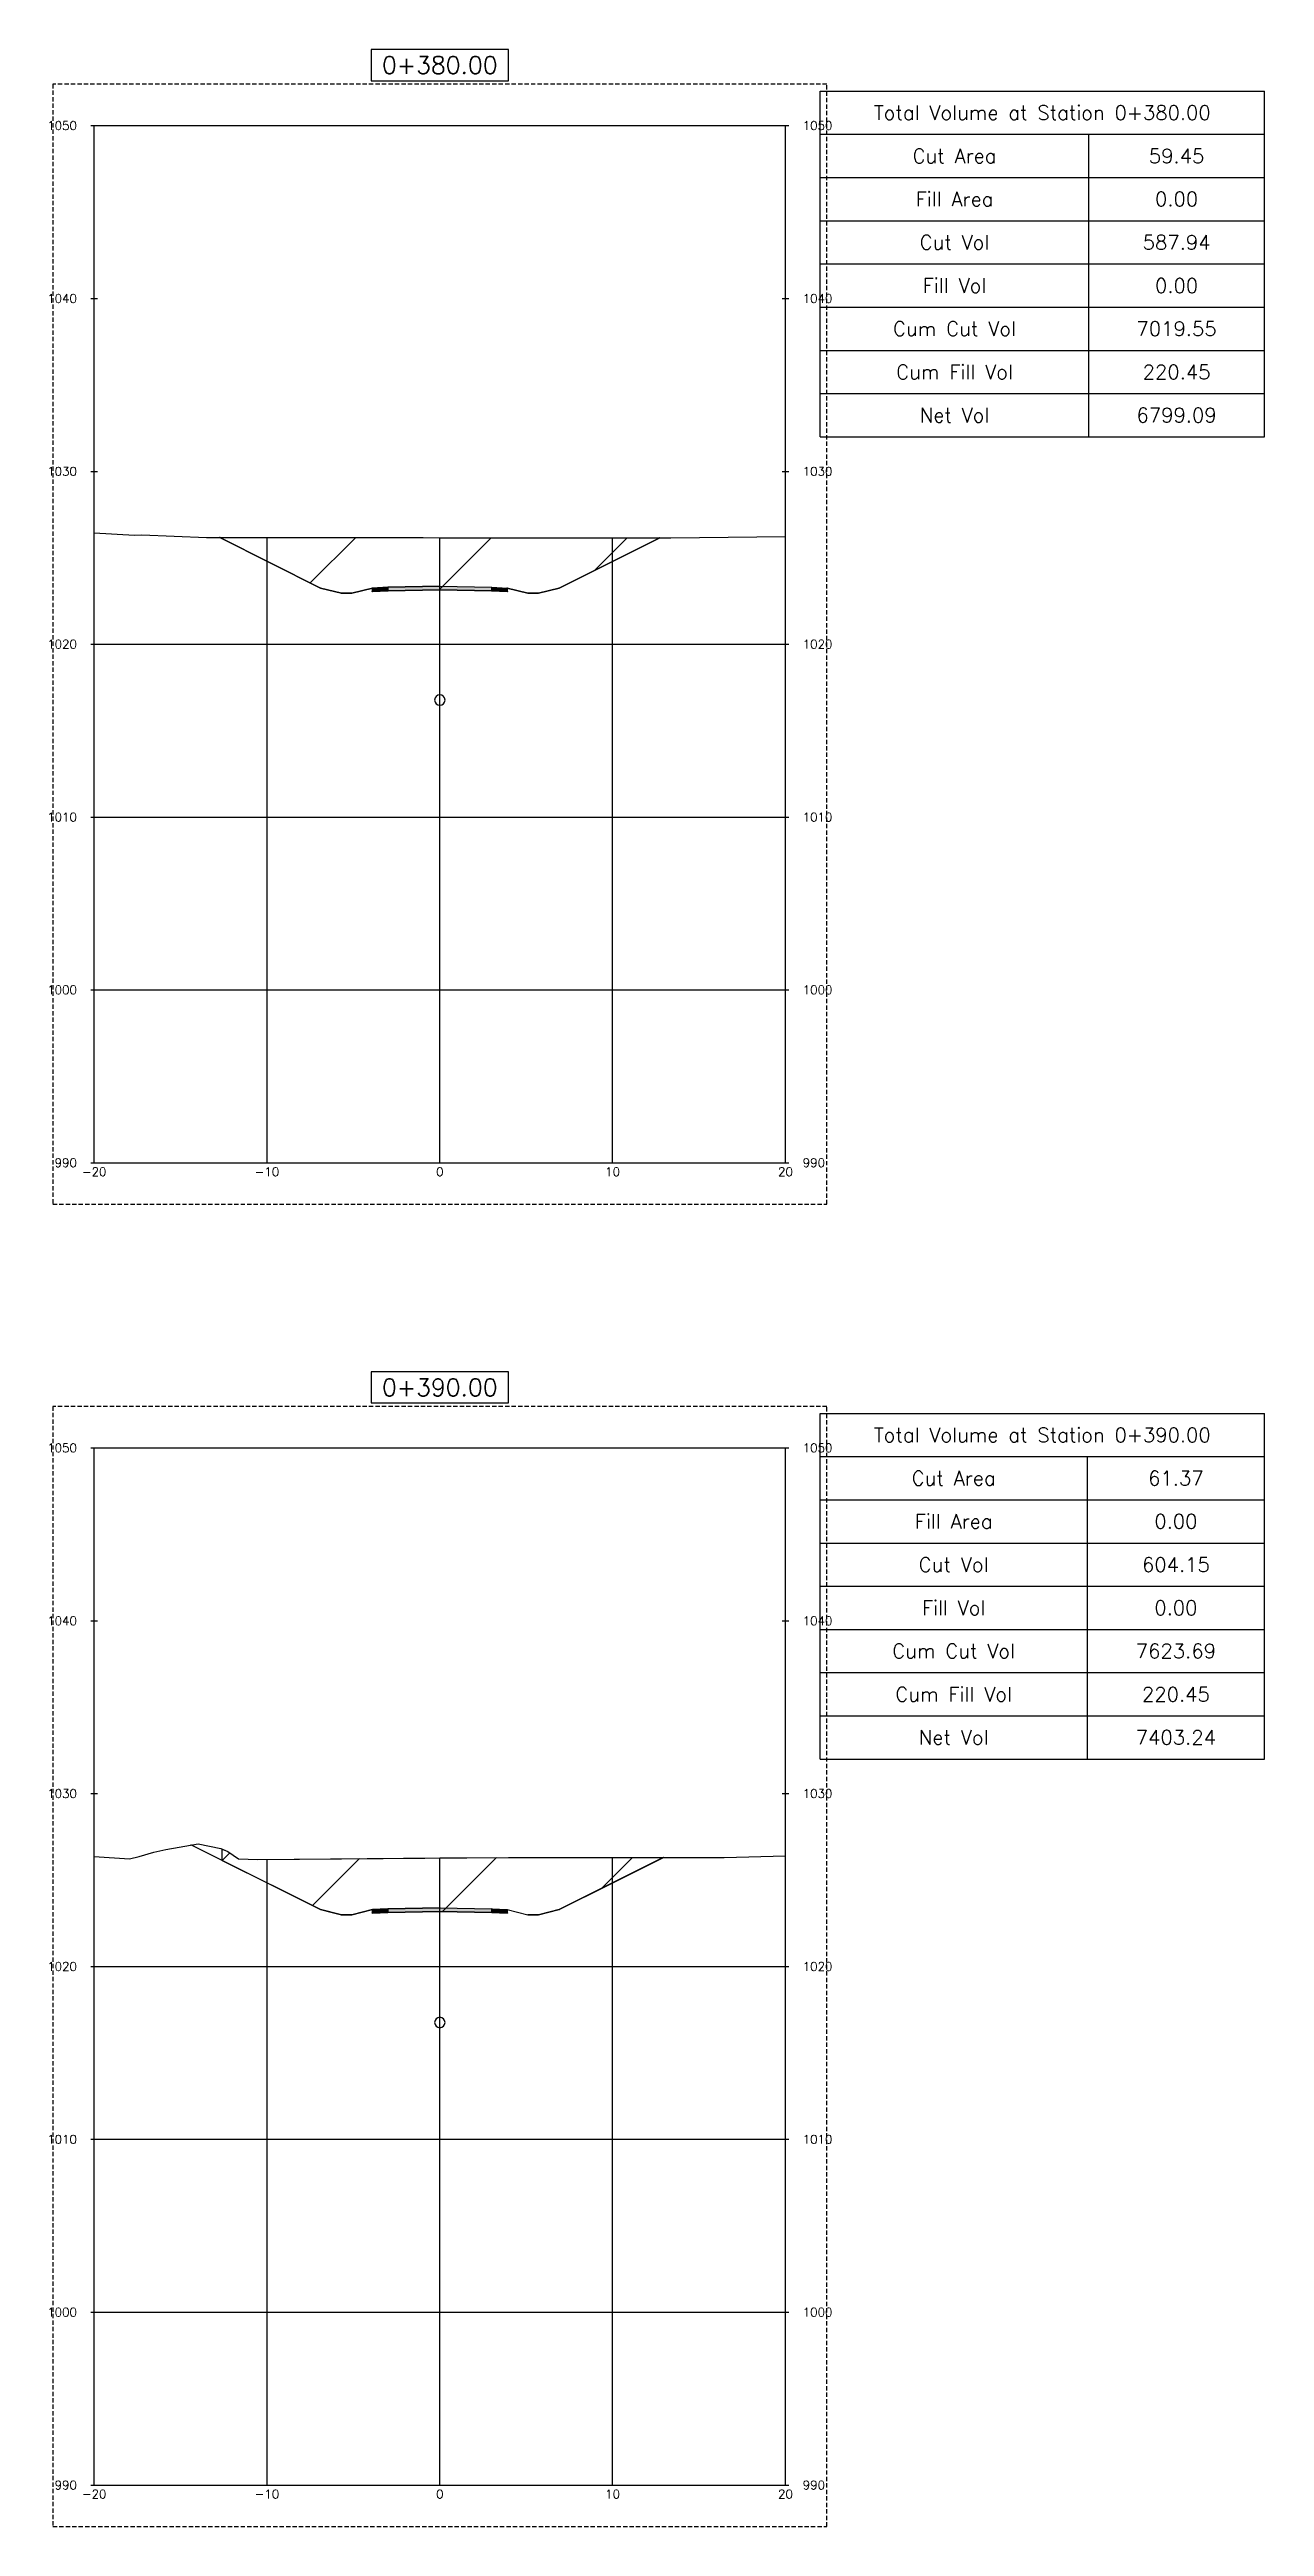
# Model space of a CAD drawing. Header units: metres. Extents: x 517023 to 519141, y 3924953 to 3927827.
# Drawn here: x 518567.4 to 518637.7, y 3925358.7 to 3925502 of the extents above; entities that cross this region are included whole.
import ezdxf

# ---------------------------------------------------------------- set-up
doc = ezdxf.new("R2010")
doc.units = ezdxf.units.M
doc.linetypes.add('DASHED2', pattern=[0.375, 0.25, -0.125])
for name, color, linetype in [('C-ANNO-TABL', 1, 'Continuous'), ('C-ANNO-TABL-TEXT', 150, 'Continuous'), ('C-ANNO-TABL-TITL', 150, 'Continuous'), ('C-ANNO-TABL-TTBL', 5, 'Continuous'), ('C-ROAD-CORR', 5, 'Continuous'), ('C-ROAD-CORR-PATT', 150, 'Continuous'), ('C-ROAD-LINK', 150, 'Continuous'), ('C-ROAD-MARK', 212, 'Continuous'), ('C-ROAD-PROF-TTLB', 5, 'Continuous'), ('C-ROAD-SECT', 7, 'Continuous'), ('C-ROAD-SECT-GRID', 7, 'Continuous'), ('C-ROAD-SECT-TEXT', 92, 'Continuous'), ('C-ROAD-SECT-TICK', 7, 'Continuous'), ('C-ROAD-SECT-TITL', 92, 'Continuous'), ('C-ROAD-SHAP', 32, 'Continuous'), ('C-ROAD-SHAP-PATT', 7, 'Continuous'), ('C-STRM-PIPE', 170, 'Continuous')]:
    doc.layers.add(name, color=color, linetype=linetype)
doc.layers.add('C-ROAD-SECT-BUFR', color=6, linetype='DASHED2', plot=False)
doc.styles.get("Standard").update_dxf_attribs({"font": 'simplex.shx'})

msp = doc.modelspace()

# ---------------------------------------------------------------- texts
at = {"layer": 'C-ANNO-TABL-TEXT', "color": 150, "linetype": 'Continuous', "lineweight": -3, "char_height": 0.833, "attachment_point": 5}
for s, insert in [('59.45', (518632.6, 3925495.89)), ('0.00', (518632.6, 3925493.39)), ('587.94', (518632.6, 3925490.89)), ('0.00', (518632.6, 3925488.39)), ('7019.55', (518632.6, 3925485.89)), ('220.45', (518632.6, 3925483.39)), ('6799.09', (518632.6, 3925480.89)), ('61.37', (518632.56, 3925419.39)), ('0.00', (518632.56, 3925416.89)), ('604.15', (518632.56, 3925414.39)), ('0.00', (518632.56, 3925411.89)), ('7623.69', (518632.56, 3925409.39)), ('220.45', (518632.56, 3925406.89)), ('7403.24', (518632.56, 3925404.39))]:
    msp.add_mtext(s, dxfattribs=dict(at, insert=insert))
at = {"layer": 'C-ANNO-TABL-TITL', "color": 150, "linetype": 'Continuous', "lineweight": -3, "attachment_point": 5}
for s, insert, char_height in [('Total Volume at Station 0+380.00', (518624.83, 3925498.39), 0.8333), ('Cut Area', (518619.75, 3925495.89), 0.833), ('Fill Area', (518619.75, 3925493.39), 0.833), ('Cut Vol', (518619.75, 3925490.89), 0.833), ('Fill Vol', (518619.75, 3925488.39), 0.833), ('Cum Cut Vol', (518619.75, 3925485.89), 0.8333), ('Cum Fill Vol', (518619.75, 3925483.39), 0.8333), ('Net Vol', (518619.75, 3925480.89), 0.833), ('Total Volume at Station 0+390.00', (518624.83, 3925421.89), 0.8333), ('Cut Area', (518619.7, 3925419.39), 0.833), ('Fill Area', (518619.7, 3925416.89), 0.833), ('Cut Vol', (518619.7, 3925414.39), 0.833), ('Fill Vol', (518619.7, 3925411.89), 0.833), ('Cum Cut Vol', (518619.7, 3925409.39), 0.8333), ('Cum Fill Vol', (518619.7, 3925406.89), 0.8333), ('Net Vol', (518619.7, 3925404.39), 0.833)]:
    msp.add_mtext(s, dxfattribs=dict(at, insert=insert, char_height=char_height))
at = {"layer": 'C-ROAD-SECT-TEXT', "color": 92, "linetype": 'Continuous', "lineweight": -3, "char_height": 0.5}
for s, insert, attachment_point in [('1050', (518568.97, 3925497.64), 6), ('1050', (518610.97, 3925497.64), 4), ('1040', (518568.97, 3925487.64), 6), ('1040', (518610.97, 3925487.64), 4), ('1030', (518568.97, 3925477.64), 6), ('1030', (518610.97, 3925477.64), 4), ('1020', (518568.97, 3925467.64), 6), ('1020', (518610.97, 3925467.64), 4), ('1010', (518568.97, 3925457.64), 6), ('1010', (518610.97, 3925457.64), 4), ('1000', (518568.97, 3925447.64), 6), ('1000', (518610.97, 3925447.64), 4), ('990', (518568.97, 3925437.64), 6), ('{\\C3;-20}', (518569.97, 3925437.37), 2), ('{\\C3;-10}', (518579.97, 3925437.37), 2), ('{\\C3;0}', (518589.97, 3925437.37), 2), ('{\\C3;10}', (518599.97, 3925437.37), 2), ('{\\C3;20}', (518609.97, 3925437.37), 2), ('990', (518610.97, 3925437.64), 4), ('1050', (518568.97, 3925421.14), 6), ('1050', (518610.97, 3925421.14), 4), ('1040', (518568.97, 3925411.14), 6), ('1040', (518610.97, 3925411.14), 4), ('1030', (518568.97, 3925401.14), 6), ('1030', (518610.97, 3925401.14), 4), ('1020', (518568.97, 3925391.14), 6), ('1020', (518610.97, 3925391.14), 4), ('1010', (518568.97, 3925381.14), 6), ('1010', (518610.97, 3925381.14), 4), ('1000', (518568.97, 3925371.14), 6), ('1000', (518610.97, 3925371.14), 4), ('990', (518568.97, 3925361.14), 6), ('990', (518610.97, 3925361.14), 4), ('{\\C3;-20}', (518569.97, 3925360.87), 2), ('{\\C3;-10}', (518579.97, 3925360.87), 2), ('{\\C3;0}', (518589.97, 3925360.87), 2), ('{\\C3;10}', (518599.97, 3925360.87), 2), ('{\\C3;20}', (518609.97, 3925360.87), 2)]:
    msp.add_mtext(s, dxfattribs=dict(at, insert=insert, attachment_point=attachment_point))
at = {"layer": 'C-ROAD-SECT-TITL', "color": 92, "linetype": 'Continuous', "lineweight": -3, "char_height": 1, "attachment_point": 8}
for s, insert in [('0+380.00', (518589.97, 3925500.64)), ('0+390.00', (518589.97, 3925424.14))]:
    msp.add_mtext(s, dxfattribs=dict(at, insert=insert))

# ---------------------------------------------------------------- hatches: boundary and pattern name
at = {"layer": 'C-ROAD-CORR-PATT', "linetype": 'Continuous', "lineweight": -3}
h = msp.add_hatch(dxfattribs=at)
h.set_pattern_fill('ANSI31', color=1, scale=1.75, style=0)
h.set_pattern_definition([(45, (518577.237, 3925473.809), (-3.9289, 3.9289), [])])
h.paths.add_polyline_path([(518577.24, 3925473.81), (518577.89, 3925473.81), (518577.97, 3925473.82), (518589.01, 3925473.82), (518589.93, 3925473.79), (518590.8, 3925473.8), (518602.34, 3925473.8), (518602.69, 3925473.8), (518596.87, 3925470.89), (518595.67, 3925470.59), (518595.07, 3925470.59), (518593.87, 3925470.89), (518593.87, 3925470.69), (518592.97, 3925470.73), (518589.97, 3925470.79), (518586.97, 3925470.73), (518586.07, 3925470.69), (518586.07, 3925470.89), (518584.87, 3925470.59), (518584.27, 3925470.59), (518583.07, 3925470.89)])
h = msp.add_hatch(dxfattribs=at)
h.set_pattern_fill('ANSI31', color=1, scale=1.75, style=0)
h.set_pattern_definition([(45, (518577.37, 3925397.28), (-3.9289, 3.9289), [])])
h.paths.add_polyline_path([(518577.37, 3925397.28), (518577.37, 3925397.93), (518577.71, 3925397.8), (518578.31, 3925397.36), (518579.43, 3925397.33), (518593.95, 3925397.45), (518595.41, 3925397.45), (518602.35, 3925397.45), (518602.77, 3925397.45), (518602.77, 3925397.38), (518596.87, 3925394.43), (518595.67, 3925394.13), (518595.07, 3925394.13), (518594.47, 3925394.28), (518593.87, 3925394.43), (518593.87, 3925394.23), (518592.97, 3925394.27), (518589.97, 3925394.33), (518586.97, 3925394.27), (518586.52, 3925394.25), (518586.07, 3925394.23), (518586.07, 3925394.43), (518584.87, 3925394.13), (518584.27, 3925394.13), (518583.07, 3925394.43)])
at = {"layer": 'C-ROAD-SHAP-PATT', "linetype": 'Continuous', "lineweight": -3}
for points in [[(518586.97, 3925470.93), (518586.07, 3925470.89), (518586.07, 3925470.69), (518586.97, 3925470.73)], [(518589.97, 3925470.99), (518586.97, 3925470.93), (518586.97, 3925470.73), (518589.97, 3925470.79)], [(518589.97, 3925470.99), (518592.97, 3925470.93), (518592.97, 3925470.73), (518589.97, 3925470.79)], [(518592.97, 3925470.93), (518593.87, 3925470.89), (518593.87, 3925470.69), (518592.97, 3925470.73)], [(518586.97, 3925394.47), (518586.07, 3925394.43), (518586.07, 3925394.23), (518586.97, 3925394.27)], [(518589.97, 3925394.53), (518586.97, 3925394.47), (518586.97, 3925394.27), (518589.97, 3925394.33)], [(518589.97, 3925394.53), (518592.97, 3925394.47), (518592.97, 3925394.27), (518589.97, 3925394.33)], [(518592.97, 3925394.47), (518593.87, 3925394.43), (518593.87, 3925394.23), (518592.97, 3925394.27)]]:
    msp.add_hatch(color=7, dxfattribs=at).paths.add_polyline_path(points)

# ---------------------------------------------------------------- linework, layer by layer
at = {"layer": 'C-ANNO-TABL', "color": 1, "linetype": 'Continuous', "lineweight": -3}
for p, q in [((518611.97, 3925497.14), (518637.69, 3925497.14)), ((518627.52, 3925479.64), (518627.52, 3925497.14)), ((518611.97, 3925494.64), (518637.69, 3925494.64)), ((518611.97, 3925492.14), (518637.69, 3925492.14)), ((518611.97, 3925489.64), (518637.69, 3925489.64)), ((518611.97, 3925487.14), (518637.69, 3925487.14)), ((518611.97, 3925484.64), (518637.69, 3925484.64)), ((518611.97, 3925482.14), (518637.69, 3925482.14)), ((518611.97, 3925420.64), (518637.69, 3925420.64)), ((518627.44, 3925403.14), (518627.44, 3925420.64)), ((518611.97, 3925418.14), (518637.69, 3925418.14)), ((518611.97, 3925415.64), (518637.69, 3925415.64)), ((518611.97, 3925413.14), (518637.69, 3925413.14)), ((518611.97, 3925410.64), (518637.69, 3925410.64)), ((518611.97, 3925408.14), (518637.69, 3925408.14)), ((518611.97, 3925405.64), (518637.69, 3925405.64))]:
    msp.add_line(p, q, dxfattribs=at)
at = {"layer": 'C-ANNO-TABL-TTBL', "color": 5, "linetype": 'Continuous', "lineweight": -3}
for p, q in [((518611.97, 3925499.64), (518637.69, 3925499.64)), ((518611.97, 3925479.64), (518611.97, 3925499.64)), ((518637.69, 3925479.64), (518637.69, 3925499.64)), ((518611.97, 3925479.64), (518637.69, 3925479.64)), ((518611.97, 3925423.14), (518637.69, 3925423.14)), ((518611.97, 3925403.14), (518611.97, 3925423.14)), ((518637.69, 3925403.14), (518637.69, 3925423.14)), ((518611.97, 3925403.14), (518637.69, 3925403.14))]:
    msp.add_line(p, q, dxfattribs=at)
at = {"layer": 'C-ROAD-CORR', "color": 1, "linetype": 'Continuous', "lineweight": -3}
for p, q in [((518577.24, 3925473.81), (518577.89, 3925473.81)), ((518583.07, 3925470.89), (518577.24, 3925473.81)), ((518577.89, 3925473.81), (518577.97, 3925473.82)), ((518577.97, 3925473.82), (518589.01, 3925473.82)), ((518589.01, 3925473.82), (518589.93, 3925473.79)), ((518589.93, 3925473.79), (518590.8, 3925473.8)), ((518590.8, 3925473.8), (518602.34, 3925473.8)), ((518602.69, 3925473.8), (518596.87, 3925470.89)), ((518602.34, 3925473.8), (518602.69, 3925473.8)), ((518584.27, 3925470.59), (518583.07, 3925470.89)), ((518584.87, 3925470.59), (518584.27, 3925470.59)), ((518586.07, 3925470.89), (518584.87, 3925470.59)), ((518586.07, 3925470.69), (518586.07, 3925470.89)), ((518586.97, 3925470.73), (518586.07, 3925470.69)), ((518589.97, 3925470.79), (518586.97, 3925470.73)), ((518592.97, 3925470.73), (518589.97, 3925470.79)), ((518593.87, 3925470.69), (518592.97, 3925470.73)), ((518595.07, 3925470.59), (518593.87, 3925470.89)), ((518593.87, 3925470.89), (518593.87, 3925470.69)), ((518595.67, 3925470.59), (518595.07, 3925470.59)), ((518596.87, 3925470.89), (518595.67, 3925470.59)), ((518577.37, 3925397.28), (518577.37, 3925397.93)), ((518577.37, 3925397.93), (518577.71, 3925397.8)), ((518583.07, 3925394.43), (518577.37, 3925397.28)), ((518577.71, 3925397.8), (518578.31, 3925397.36)), ((518578.31, 3925397.36), (518579.43, 3925397.33)), ((518579.43, 3925397.33), (518593.95, 3925397.45)), ((518593.95, 3925397.45), (518595.41, 3925397.45)), ((518595.41, 3925397.45), (518602.35, 3925397.45)), ((518602.77, 3925397.38), (518596.87, 3925394.43)), ((518602.35, 3925397.45), (518602.77, 3925397.45)), ((518602.77, 3925397.45), (518602.77, 3925397.38)), ((518584.27, 3925394.13), (518583.07, 3925394.43)), ((518584.87, 3925394.13), (518584.27, 3925394.13)), ((518586.07, 3925394.43), (518584.87, 3925394.13)), ((518586.07, 3925394.23), (518586.07, 3925394.43)), ((518586.07, 3925394.23), (518586.97, 3925394.27)), ((518589.97, 3925394.33), (518586.97, 3925394.27)), ((518592.97, 3925394.27), (518589.97, 3925394.33)), ((518593.87, 3925394.23), (518592.97, 3925394.27)), ((518593.87, 3925394.43), (518595.07, 3925394.13)), ((518593.87, 3925394.43), (518593.87, 3925394.23)), ((518595.67, 3925394.13), (518595.07, 3925394.13)), ((518596.87, 3925394.43), (518595.67, 3925394.13))]:
    msp.add_line(p, q, dxfattribs=at)
at = {"layer": 'C-ROAD-LINK', "color": 150, "linetype": 'Continuous', "lineweight": -3}
for p, q in [((518577.24, 3925473.81), (518583.07, 3925470.89)), ((518596.87, 3925470.89), (518602.69, 3925473.8)), ((518583.07, 3925470.89), (518584.27, 3925470.59)), ((518584.27, 3925470.59), (518584.87, 3925470.59)), ((518584.87, 3925470.59), (518586.07, 3925470.89)), ((518586.07, 3925470.89), (518586.97, 3925470.93)), ((518586.07, 3925470.89), (518586.07, 3925470.69)), ((518586.07, 3925470.69), (518586.97, 3925470.73)), ((518586.97, 3925470.93), (518589.97, 3925470.99)), ((518586.97, 3925470.93), (518586.97, 3925470.73)), ((518586.97, 3925470.73), (518586.97, 3925470.93)), ((518586.97, 3925470.73), (518589.97, 3925470.79)), ((518589.97, 3925470.99), (518592.97, 3925470.93)), ((518589.97, 3925470.79), (518589.97, 3925470.99)), ((518589.97, 3925470.79), (518592.97, 3925470.73)), ((518592.97, 3925470.93), (518592.97, 3925470.73)), ((518592.97, 3925470.93), (518593.87, 3925470.89)), ((518592.97, 3925470.73), (518592.97, 3925470.93)), ((518592.97, 3925470.73), (518593.87, 3925470.69)), ((518593.87, 3925470.89), (518593.87, 3925470.69)), ((518593.87, 3925470.89), (518595.07, 3925470.59)), ((518595.07, 3925470.59), (518595.67, 3925470.59)), ((518595.67, 3925470.59), (518596.87, 3925470.89)), ((518575.58, 3925398.17), (518583.07, 3925394.43)), ((518596.87, 3925394.43), (518602.92, 3925397.45)), ((518583.07, 3925394.43), (518584.27, 3925394.13)), ((518584.27, 3925394.13), (518584.87, 3925394.13)), ((518584.87, 3925394.13), (518586.07, 3925394.43)), ((518586.07, 3925394.43), (518586.97, 3925394.47)), ((518586.07, 3925394.43), (518586.07, 3925394.23)), ((518586.07, 3925394.23), (518586.97, 3925394.27)), ((518586.97, 3925394.47), (518589.97, 3925394.53)), ((518586.97, 3925394.47), (518586.97, 3925394.27)), ((518586.97, 3925394.27), (518586.97, 3925394.47)), ((518586.97, 3925394.27), (518589.97, 3925394.33)), ((518589.97, 3925394.53), (518592.97, 3925394.47)), ((518589.97, 3925394.33), (518589.97, 3925394.53)), ((518589.97, 3925394.33), (518592.97, 3925394.27)), ((518592.97, 3925394.47), (518592.97, 3925394.27)), ((518592.97, 3925394.47), (518593.87, 3925394.43)), ((518592.97, 3925394.27), (518592.97, 3925394.47)), ((518592.97, 3925394.27), (518593.87, 3925394.23)), ((518593.87, 3925394.43), (518593.87, 3925394.23)), ((518593.87, 3925394.43), (518595.07, 3925394.13)), ((518595.07, 3925394.13), (518595.67, 3925394.13)), ((518595.67, 3925394.13), (518596.87, 3925394.43))]:
    msp.add_line(p, q, dxfattribs=at)
at = {"layer": 'C-ROAD-MARK', "color": 212, "linetype": 'Continuous', "lineweight": -3}
for centre in [(518577.24, 3925473.81), (518602.69, 3925473.8), (518583.07, 3925470.89), (518584.27, 3925470.59), (518584.87, 3925470.59), (518586.07, 3925470.89), (518586.07, 3925470.69), (518586.97, 3925470.93), (518586.97, 3925470.73), (518589.97, 3925470.99), (518589.97, 3925470.79), (518592.97, 3925470.93), (518592.97, 3925470.73), (518593.87, 3925470.89), (518593.87, 3925470.69), (518595.07, 3925470.59), (518595.67, 3925470.59), (518596.87, 3925470.89), (518575.58, 3925398.17), (518602.92, 3925397.45), (518583.07, 3925394.43), (518584.27, 3925394.13), (518584.87, 3925394.13), (518586.07, 3925394.43), (518586.07, 3925394.23), (518586.97, 3925394.47), (518586.97, 3925394.27), (518589.97, 3925394.53), (518589.97, 3925394.33), (518592.97, 3925394.47), (518592.97, 3925394.27), (518593.87, 3925394.43), (518593.87, 3925394.23), (518595.07, 3925394.13), (518595.67, 3925394.13), (518596.87, 3925394.43)]:
    msp.add_circle(centre, 0.015, dxfattribs=at)
at = {"layer": 'C-ROAD-PROF-TTLB', "color": 5, "linetype": 'Continuous', "lineweight": -3}
for p, q in [((518569.97, 3925437.64), (518569.97, 3925497.64)), ((518569.97, 3925497.64), (518609.97, 3925497.64)), ((518609.97, 3925437.64), (518609.97, 3925497.64)), ((518569.97, 3925437.64), (518609.97, 3925437.64)), ((518569.97, 3925361.14), (518569.97, 3925421.14)), ((518569.97, 3925421.14), (518609.97, 3925421.14)), ((518609.97, 3925361.14), (518609.97, 3925421.14)), ((518569.97, 3925361.14), (518609.97, 3925361.14))]:
    msp.add_line(p, q, dxfattribs=at)
at = {"layer": 'C-ROAD-SECT', "color": 7, "linetype": 'Continuous', "lineweight": -3}
for points in [[(518569.97, 3925474.09), (518572.31, 3925473.95), (518572.72, 3925473.96), (518576.47, 3925473.81), (518577.89, 3925473.81), (518577.97, 3925473.82), (518589.01, 3925473.82), (518589.93, 3925473.79), (518589.97, 3925473.79), (518590.8, 3925473.8), (518602.34, 3925473.8), (518603.33, 3925473.8), (518609.97, 3925473.87)], [(518577.24, 3925473.81), (518583.07, 3925470.89), (518584.27, 3925470.59), (518584.87, 3925470.59), (518586.07, 3925470.89), (518586.07, 3925470.69), (518586.97, 3925470.73), (518589.97, 3925470.79), (518592.97, 3925470.73), (518593.87, 3925470.69), (518593.87, 3925470.89), (518595.07, 3925470.59), (518595.67, 3925470.59), (518596.87, 3925470.89), (518602.69, 3925473.8)], [(518569.97, 3925397.5), (518572.02, 3925397.37), (518572.58, 3925397.51), (518573.42, 3925397.75), (518574.11, 3925397.91), (518575.99, 3925398.24), (518577.29, 3925397.96), (518577.71, 3925397.8), (518578.31, 3925397.36), (518579.43, 3925397.33), (518589.97, 3925397.42), (518593.95, 3925397.45), (518595.41, 3925397.45), (518602.35, 3925397.45), (518605.85, 3925397.44), (518606.43, 3925397.45), (518609.97, 3925397.54)], [(518577.37, 3925397.28), (518580.29, 3925395.82), (518583.07, 3925394.43), (518583.67, 3925394.28), (518584.27, 3925394.13), (518584.57, 3925394.13), (518584.87, 3925394.13), (518585.47, 3925394.28), (518586.07, 3925394.43), (518586.07, 3925394.33), (518586.07, 3925394.23), (518586.52, 3925394.25), (518586.97, 3925394.27), (518588.47, 3925394.3), (518589.97, 3925394.33), (518591.47, 3925394.3), (518592.97, 3925394.27), (518593.42, 3925394.25), (518593.87, 3925394.23), (518593.87, 3925394.33), (518593.87, 3925394.43), (518594.47, 3925394.28), (518595.07, 3925394.13), (518595.37, 3925394.13), (518595.67, 3925394.13), (518596.27, 3925394.28), (518596.87, 3925394.43), (518599.78, 3925395.88), (518602.77, 3925397.38)]]:
    msp.add_lwpolyline(points, dxfattribs=at)
at = {"layer": 'C-ROAD-SECT-BUFR', "color": 6, "linetype": 'DASHED2', "lineweight": -3}
for p, q in [((518612.37, 3925500.04), (518567.57, 3925500.04)), ((518567.57, 3925500.04), (518567.57, 3925435.24)), ((518612.37, 3925435.24), (518612.37, 3925500.04)), ((518567.57, 3925435.24), (518612.37, 3925435.24)), ((518612.37, 3925423.54), (518567.57, 3925423.54)), ((518567.57, 3925423.54), (518567.57, 3925358.74)), ((518612.37, 3925358.74), (518612.37, 3925423.54)), ((518567.57, 3925358.74), (518612.37, 3925358.74))]:
    msp.add_line(p, q, dxfattribs=at)
at = {"layer": 'C-ROAD-SECT-GRID', "color": 7, "linetype": 'Continuous', "lineweight": -3}
for p, q in [((518569.97, 3925437.64), (518569.97, 3925474.09)), ((518579.97, 3925437.64), (518579.97, 3925473.82)), ((518589.97, 3925437.64), (518589.97, 3925473.79)), ((518599.97, 3925437.64), (518599.97, 3925473.8)), ((518609.97, 3925437.64), (518609.97, 3925473.87)), ((518569.97, 3925467.64), (518609.97, 3925467.64)), ((518569.97, 3925457.64), (518609.97, 3925457.64)), ((518569.97, 3925447.64), (518609.97, 3925447.64)), ((518569.97, 3925437.64), (518609.97, 3925437.64)), ((518569.97, 3925361.14), (518569.97, 3925397.5)), ((518579.97, 3925361.14), (518579.97, 3925397.34)), ((518589.97, 3925361.14), (518589.97, 3925397.42)), ((518599.97, 3925361.14), (518599.97, 3925397.45)), ((518609.97, 3925361.14), (518609.97, 3925397.54)), ((518569.97, 3925391.14), (518609.97, 3925391.14)), ((518569.97, 3925381.14), (518609.97, 3925381.14)), ((518569.97, 3925371.14), (518609.97, 3925371.14)), ((518569.97, 3925361.14), (518609.97, 3925361.14))]:
    msp.add_line(p, q, dxfattribs=at)
at = {"layer": 'C-ROAD-SECT-TICK', "color": 7, "linetype": 'Continuous', "lineweight": -3}
for p, q in [((518569.77, 3925497.64), (518570.17, 3925497.64)), ((518609.77, 3925497.64), (518610.17, 3925497.64)), ((518569.77, 3925487.64), (518570.17, 3925487.64)), ((518609.77, 3925487.64), (518610.17, 3925487.64)), ((518569.77, 3925477.64), (518570.17, 3925477.64)), ((518609.77, 3925477.64), (518610.17, 3925477.64)), ((518569.77, 3925467.64), (518570.17, 3925467.64)), ((518609.77, 3925467.64), (518610.17, 3925467.64)), ((518569.77, 3925457.64), (518570.17, 3925457.64)), ((518609.77, 3925457.64), (518610.17, 3925457.64)), ((518569.77, 3925447.64), (518570.17, 3925447.64)), ((518609.77, 3925447.64), (518610.17, 3925447.64)), ((518569.77, 3925437.64), (518570.17, 3925437.64)), ((518609.77, 3925437.64), (518610.17, 3925437.64)), ((518569.77, 3925421.14), (518570.17, 3925421.14)), ((518609.77, 3925421.14), (518610.17, 3925421.14)), ((518569.77, 3925411.14), (518570.17, 3925411.14)), ((518609.77, 3925411.14), (518610.17, 3925411.14)), ((518569.77, 3925401.14), (518570.17, 3925401.14)), ((518609.77, 3925401.14), (518610.17, 3925401.14)), ((518569.77, 3925391.14), (518570.17, 3925391.14)), ((518609.77, 3925391.14), (518610.17, 3925391.14)), ((518569.77, 3925381.14), (518570.17, 3925381.14)), ((518609.77, 3925381.14), (518610.17, 3925381.14)), ((518569.77, 3925371.14), (518570.17, 3925371.14)), ((518609.77, 3925371.14), (518610.17, 3925371.14)), ((518569.77, 3925361.14), (518570.17, 3925361.14)), ((518609.77, 3925361.14), (518610.17, 3925361.14))]:
    msp.add_line(p, q, dxfattribs=at)
at = {"layer": 'C-ROAD-SECT-TITL', "color": 92, "linetype": 'Continuous', "lineweight": -3}
for points in [[(518586, 3925500.24), (518593.94, 3925500.24), (518593.94, 3925502.04), (518586, 3925502.04)], [(518586, 3925423.74), (518593.94, 3925423.74), (518593.94, 3925425.54), (518586, 3925425.54)]]:
    msp.add_3dface(points, dxfattribs=at)
at = {"layer": 'C-ROAD-SHAP', "color": 32, "linetype": 'Continuous', "lineweight": -3}
for p, q in [((518586.97, 3925470.93), (518586.07, 3925470.89)), ((518586.07, 3925470.89), (518586.07, 3925470.69)), ((518586.07, 3925470.69), (518586.97, 3925470.73)), ((518589.97, 3925470.99), (518586.97, 3925470.93)), ((518586.97, 3925470.93), (518586.97, 3925470.73)), ((518586.97, 3925470.73), (518586.97, 3925470.93)), ((518586.97, 3925470.73), (518589.97, 3925470.79)), ((518589.97, 3925470.99), (518592.97, 3925470.93)), ((518589.97, 3925470.79), (518589.97, 3925470.99)), ((518592.97, 3925470.73), (518589.97, 3925470.79)), ((518592.97, 3925470.93), (518592.97, 3925470.73)), ((518592.97, 3925470.93), (518593.87, 3925470.89)), ((518592.97, 3925470.73), (518592.97, 3925470.93)), ((518593.87, 3925470.69), (518592.97, 3925470.73)), ((518593.87, 3925470.89), (518593.87, 3925470.69)), ((518586.97, 3925394.47), (518586.07, 3925394.43)), ((518586.07, 3925394.43), (518586.07, 3925394.23)), ((518586.07, 3925394.23), (518586.97, 3925394.27)), ((518589.97, 3925394.53), (518586.97, 3925394.47)), ((518586.97, 3925394.47), (518586.97, 3925394.27)), ((518586.97, 3925394.27), (518586.97, 3925394.47)), ((518586.97, 3925394.27), (518589.97, 3925394.33)), ((518589.97, 3925394.53), (518592.97, 3925394.47)), ((518589.97, 3925394.33), (518589.97, 3925394.53)), ((518592.97, 3925394.27), (518589.97, 3925394.33)), ((518592.97, 3925394.47), (518592.97, 3925394.27)), ((518592.97, 3925394.47), (518593.87, 3925394.43)), ((518592.97, 3925394.27), (518592.97, 3925394.47)), ((518593.87, 3925394.23), (518592.97, 3925394.27)), ((518593.87, 3925394.43), (518593.87, 3925394.23))]:
    msp.add_line(p, q, dxfattribs=at)
at = {"layer": 'C-STRM-PIPE', "color": 170, "linetype": 'Continuous', "lineweight": -3}
for centre, start, end in [((518589.97, 3925464.41), 0, 180), ((518589.97, 3925464.41), 180, 0), ((518589.97, 3925387.9), 0, 180), ((518589.97, 3925387.9), 180, 0)]:
    msp.add_arc(centre, 0.3, start, end, dxfattribs=at)

msp.set_redraw_order([(e.dxf.handle, doc.entitydb.next_handle()) for e in msp.query("TEXT MTEXT ATTDEF DIMENSION ARC_DIMENSION")])  # texts and dimensions are drawn at this point

doc.saveas('drawing.dxf')
